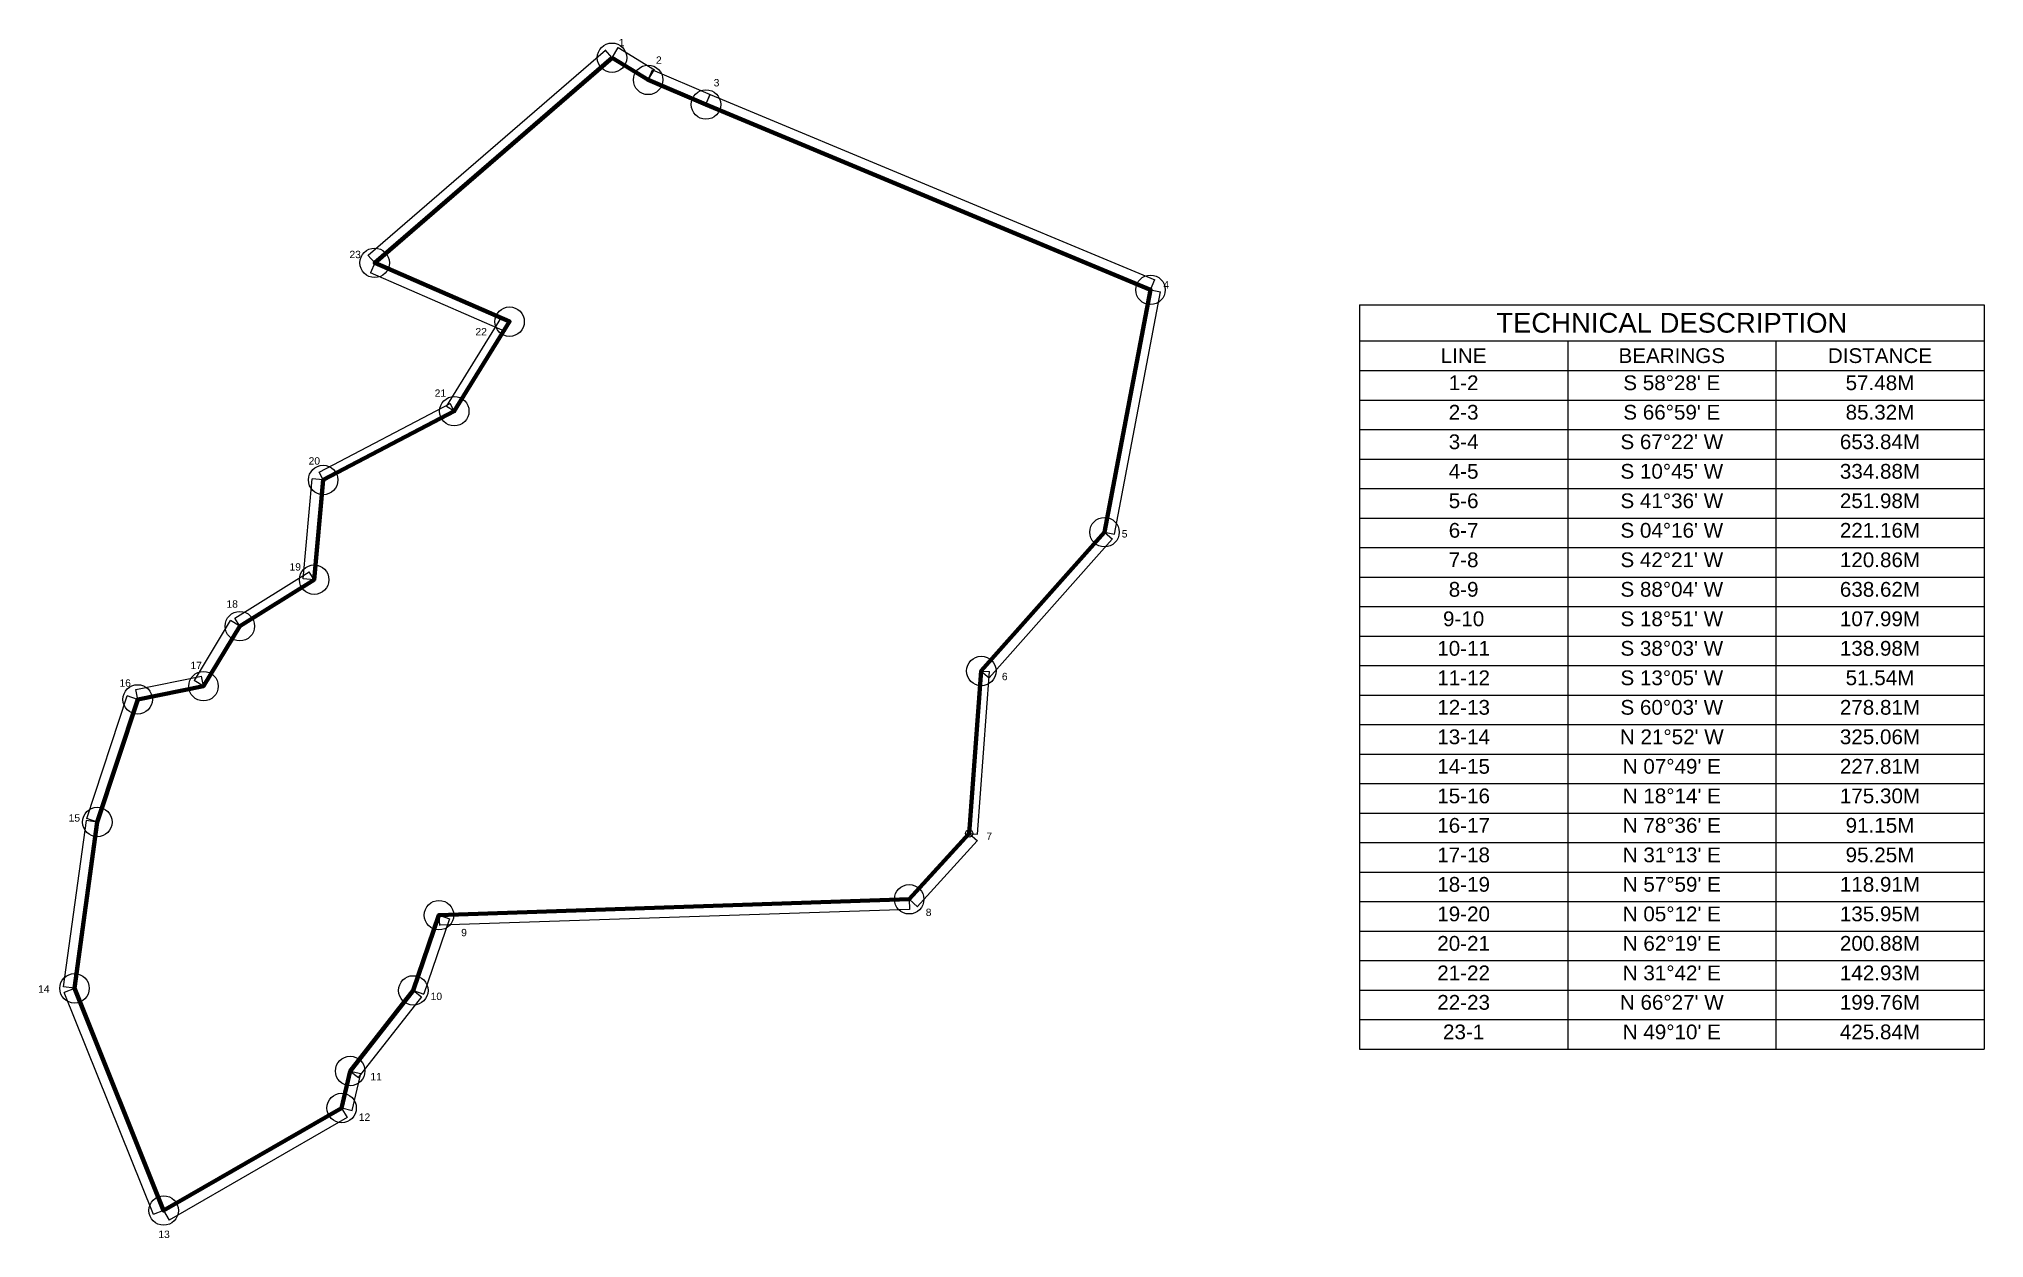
# Model space of a CAD drawing. Header units: inches. Extents: x 994 to 6777, y -637 to 5407.
# Drawn here: x 2231 to 4871, y 3779 to 5407 of the extents above; entities that cross this region are included whole.
import ezdxf

# ---------------------------------------------------------------- set-up
doc = ezdxf.new("R2010")
doc.units = ezdxf.units.IN
doc.header["$MEASUREMENT"] = 0
doc.linetypes.add('CENTER2', pattern=[28.575, 19.05, -3.175, 3.175, -3.175])
doc.styles.get("Standard").update_dxf_attribs({"font": 'arial.ttf'})
doc.dimstyles.new('ABELLA 100', dxfattribs={"dimtxt": 0.3, "dimasz": 0.085, "dimexe": 0.1, "dimexo": 0.075, "dimgap": 0.075, "dimtad": 1, "dimzin": 0, "dimdsep": 46, "dimtxsty": 'Standard', "dimblk": 'ARCHTICK', "dimcen": 0.09, "dimclrd": 7, "dimclre": 7, "dimadec": 0, "dimazin": 0, "dimtfac": 1, "dimtix": 1, "dimtofl": 0, "dimtmove": 0, "dimatfit": 3, "dimldrblk": 'OPEN30', "dimfxl": 1, "dimtolj": 1, "dimtzin": 0, "dimlwd": 0, "dimlwe": 0, "dimarcsym": 0})

msp = doc.modelspace()

# ---------------------------------------------------------------- texts
at = {"char_height": 10, "attachment_point": 1}
for s, insert in [('1', (3017.89769, 5407.40916)), ('2', (3068.45367, 5383.59113)), ('3', (3146.80578, 5352.90772)), ('23', (2652.32919, 5119.79209)), ('4', (3757.20321, 5078.56943)), ('22', (2823.38562, 5014.9333)), ('21', (2768.01033, 4931.51572)), ('20', (2596.90012, 4839.50734)), ('5', (3700.7698, 4740.5547)), ('19', (2570.9899, 4695.64695)), ('18', (2485.40648, 4645.31383)), ('17', (2436.51219, 4561.91674)), ('6', (3538.03275, 4546.86054)), ('16', (2340.13781, 4537.98864)), ('15', (2271.14034, 4354.84489)), ('7', (3516.93644, 4330.06534)), ('8', (3434.6395, 4226.71048)), ('9', (2804.03927, 4199.2509)), ('14', (2229.72173, 4122.67431)), ('10', (2762.58916, 4112.65815)), ('11', (2680.7411, 4003.67385)), ('12', (2665.00239, 3948.62781)), ('13', (2392.9403, 3789.62225))]:
    msp.add_mtext_dynamic_manual_height_columns(s, width=46.7911003, gutter_width=12.29797, heights=[0], dxfattribs=dict(at, insert=insert))

# ---------------------------------------------------------------- blocks, each defined once
blk = doc.blocks.new('_ArchTick')
at = {"color": 0, "linetype": 'ByBlock', "const_width": 0.15}
blk.add_lwpolyline([(-0.5, -0.5), (0.5, 0.5)], dxfattribs=at)
blk = doc.blocks.new('*D746')
at = {"color": 7, "linetype": 'CENTER2', "lineweight": 0, "transparency": 16777216}
for p, q in [((3008.8, 5381.9), (3017.3, 5395.7)), ((3057.8, 5351.8), (3066.3, 5365.7))]:
    blk.add_line(p, q, dxfattribs=at)
at = {"color": 7, "linetype": 'Continuous', "lineweight": 0, "transparency": 16777216}
blk.add_line((3017.3, 5395.6), (3066.3, 5365.6), dxfattribs=at)
at = {"layer": 'Defpoints', "color": 0, "transparency": 16777216}
for p in [(3008.8, 5381.8), (3066.3, 5365.6), (3057.8, 5351.7)]:
    blk.add_point(p, dxfattribs=at)
at = {"color": 7, "lineweight": 0, "transparency": 16777216, "xscale": 0.085, "yscale": 0.085, "zscale": 0.085}
for p, rotation in [((3017.3, 5395.6), 148.4666666666684), ((3066.3, 5365.6), 328.4666666666683)]:
    blk.add_blockref('_ArchTick', p, dxfattribs=dict(at, rotation=rotation))
at = {"color": 0, "transparency": 16777216, "char_height": 0.3, "attachment_point": 5, "rotation": 328.4667}
for s, insert in [("\\A1;S58%%D28'E", (3041.6, 5380.4)), ('\\A1;57.48', (3041.9, 5380.8))]:
    blk.add_mtext(s, dxfattribs=dict(at, insert=insert))
blk = doc.blocks.new('_Open30')
at = {"color": 0, "linetype": 'ByBlock', "lineweight": -2}
for p, q in [((-1, 0), (0, 0)), ((0, 0), (-1, 0)), ((0, 0), (-1, 0))]:
    blk.add_line(p, q, dxfattribs=at)
blk = doc.blocks.new('*D747')
at = {"color": 7, "linetype": 'Continuous', "lineweight": 0, "transparency": 16777216}
blk.add_line((3753.1, 5064.2), (3690.6, 4735.2), dxfattribs=at)
at = {"color": 7, "linetype": 'CENTER2', "lineweight": 0, "transparency": 16777216}
for p, q in [((3739.9, 5066.8), (3753.2, 5064.2)), ((3677.4, 4737.8), (3690.7, 4735.2))]:
    blk.add_line(p, q, dxfattribs=at)
at = {"layer": 'Defpoints', "color": 0, "transparency": 16777216}
for p in [(3739.8, 5066.8), (3677.3, 4737.8), (3690.6, 4735.2)]:
    blk.add_point(p, dxfattribs=at)
at = {"color": 7, "lineweight": 0, "transparency": 16777216, "xscale": 0.085, "yscale": 0.085, "zscale": 0.085}
for p, rotation in [((3753.1, 5064.2), 79.24999999999991), ((3690.6, 4735.2), 259.2499999999999)]:
    blk.add_blockref('_ArchTick', p, dxfattribs=dict(at, rotation=rotation))
at = {"color": 0, "transparency": 16777216, "char_height": 0.3, "attachment_point": 5, "rotation": 79.25}
for s, insert in [('\\A1;334.88', (3721.7, 4899.8)), ("\\A1;S10%%D45'E", (3722.1, 4899.7))]:
    blk.add_mtext(s, dxfattribs=dict(at, insert=insert))
blk = doc.blocks.new('*D748')
at = {"color": 7, "linetype": 'Continuous', "lineweight": 0, "transparency": 16777216}
blk.add_line((3687.9, 4728.4), (3520.6, 4539.9), dxfattribs=at)
at = {"color": 7, "linetype": 'CENTER2', "lineweight": 0, "transparency": 16777216}
for p, q in [((3677.4, 4737.7), (3688, 4728.3)), ((3510.1, 4549.3), (3520.7, 4539.9))]:
    blk.add_line(p, q, dxfattribs=at)
at = {"layer": 'Defpoints', "color": 0, "transparency": 16777216}
for p in [(3677.3, 4737.8), (3510, 4549.3), (3520.6, 4539.9)]:
    blk.add_point(p, dxfattribs=at)
at = {"color": 7, "lineweight": 0, "transparency": 16777216, "xscale": 0.085, "yscale": 0.085, "zscale": 0.085}
for p, rotation in [((3687.9, 4728.4), 48.40000000000013), ((3520.6, 4539.9), 228.4000000000001)]:
    blk.add_blockref('_ArchTick', p, dxfattribs=dict(at, rotation=rotation))
at = {"color": 0, "transparency": 16777216, "char_height": 0.3, "attachment_point": 5, "rotation": 48.4}
for s, insert in [('\\A1;251.98', (3604.1, 4634.3)), ("\\A1;S41%%D36'W", (3604.5, 4634))]:
    blk.add_mtext(s, dxfattribs=dict(at, insert=insert))
blk = doc.blocks.new('*D736')
at = {"color": 7, "linetype": 'Continuous', "lineweight": 0, "transparency": 16777216}
blk.add_line((3504.7, 4328), (3521.2, 4548.5), dxfattribs=at)
at = {"color": 7, "linetype": 'CENTER2', "lineweight": 0, "transparency": 16777216}
for p, q in [((3510.1, 4549.3), (3521.3, 4548.5)), ((3493.7, 4328.8), (3504.8, 4328))]:
    blk.add_line(p, q, dxfattribs=at)
at = {"layer": 'Defpoints', "color": 0, "transparency": 16777216}
for p in [(3510, 4549.3), (3521.2, 4548.5), (3493.6, 4328.8)]:
    blk.add_point(p, dxfattribs=at)
at = {"color": 7, "lineweight": 0, "transparency": 16777216, "xscale": 0.085, "yscale": 0.085, "zscale": 0.085}
for p, rotation in [((3521.2, 4548.5), 85.73333333333403), ((3504.7, 4328), 265.733333333334)]:
    blk.add_blockref('_ArchTick', p, dxfattribs=dict(at, rotation=rotation))
at = {"color": 0, "transparency": 16777216, "char_height": 0.3, "attachment_point": 5, "rotation": 85.7333}
for s, insert in [('\\A1;221.16', (3512.7, 4438.2)), ("\\A1;S04%%D16'W", (3513.2, 4438.2))]:
    blk.add_mtext(s, dxfattribs=dict(at, insert=insert))
blk = doc.blocks.new('*D737')
at = {"color": 7, "linetype": 'Continuous', "lineweight": 0, "transparency": 16777216}
blk.add_line((3504.6, 4318.7), (3423.2, 4229.4), dxfattribs=at)
at = {"color": 7, "linetype": 'CENTER2', "lineweight": 0, "transparency": 16777216}
for p, q in [((3493.6, 4328.7), (3504.7, 4318.7)), ((3412.2, 4239.4), (3423.3, 4229.3))]:
    blk.add_line(p, q, dxfattribs=at)
at = {"layer": 'Defpoints', "color": 0, "transparency": 16777216}
for p in [(3493.6, 4328.8), (3412.2, 4239.5), (3423.2, 4229.4)]:
    blk.add_point(p, dxfattribs=at)
at = {"color": 7, "lineweight": 0, "transparency": 16777216, "xscale": 0.085, "yscale": 0.085, "zscale": 0.085}
for p, rotation in [((3504.6, 4318.7), 47.64999999999914), ((3423.2, 4229.4), 227.6499999999992)]:
    blk.add_blockref('_ArchTick', p, dxfattribs=dict(at, rotation=rotation))
at = {"color": 0, "transparency": 16777216, "char_height": 0.3, "width": 1.014, "attachment_point": 5, "rotation": 47.65}
for s, insert in [('\\A1;120.86', (3463.7, 4274.2)), ("\\A1;S42%%D21'W", (3464.1, 4273.9))]:
    blk.add_mtext(s, dxfattribs=dict(at, insert=insert))
blk = doc.blocks.new('*D749')
at = {"color": 7, "linetype": 'Continuous', "lineweight": 0, "transparency": 16777216}
blk.add_line((3412.6, 4225.6), (2774.4, 4204.1), dxfattribs=at)
at = {"color": 7, "linetype": 'CENTER2', "lineweight": 0, "transparency": 16777216}
for p, q in [((3412.2, 4239.4), (3412.6, 4225.5)), ((2773.9, 4217.8), (2774.4, 4204))]:
    blk.add_line(p, q, dxfattribs=at)
at = {"layer": 'Defpoints', "color": 0, "transparency": 16777216}
for p in [(3412.2, 4239.5), (2773.9, 4217.9), (2774.4, 4204.1)]:
    blk.add_point(p, dxfattribs=at)
at = {"color": 7, "lineweight": 0, "transparency": 16777216, "xscale": 0.085, "yscale": 0.085, "zscale": 0.085}
for p, rotation in [((3412.6, 4225.6), 1.933333333333369), ((2774.4, 4204.1), 181.9333333333333)]:
    blk.add_blockref('_ArchTick', p, dxfattribs=dict(at, rotation=rotation))
at = {"color": 0, "transparency": 16777216, "char_height": 0.3, "attachment_point": 5, "rotation": 1.9333}
for s, insert in [("\\A1;S88%%D04'W", (3093.5, 4214.6)), ('\\A1;638.62', (3093.5, 4215.1))]:
    blk.add_mtext(s, dxfattribs=dict(at, insert=insert))
blk = doc.blocks.new('*D750')
at = {"color": 7, "linetype": 'Continuous', "lineweight": 0, "transparency": 16777216}
blk.add_line((2788.1, 4213.1), (2753.2, 4110.9), dxfattribs=at)
at = {"color": 7, "linetype": 'CENTER2', "lineweight": 0, "transparency": 16777216}
for p, q in [((2774, 4217.9), (2788.2, 4213)), ((2739.1, 4115.7), (2753.3, 4110.8))]:
    blk.add_line(p, q, dxfattribs=at)
at = {"layer": 'Defpoints', "color": 0, "transparency": 16777216}
for p in [(2773.9, 4217.9), (2739, 4115.7), (2753.2, 4110.9)]:
    blk.add_point(p, dxfattribs=at)
at = {"color": 7, "lineweight": 0, "transparency": 16777216, "xscale": 0.085, "yscale": 0.085, "zscale": 0.085}
for p, rotation in [((2788.1, 4213.1), 71.1499999999997), ((2753.2, 4110.9), 251.1499999999997)]:
    blk.add_blockref('_ArchTick', p, dxfattribs=dict(at, rotation=rotation))
at = {"color": 0, "transparency": 16777216, "char_height": 0.3, "attachment_point": 5, "rotation": 71.15}
for s, insert in [('\\A1;107.99', (2770.4, 4162.1)), ("\\A1;S18%%D51'W", (2770.9, 4161.9))]:
    blk.add_mtext(s, dxfattribs=dict(at, insert=insert))
blk = doc.blocks.new('*D751')
at = {"color": 7, "linetype": 'Continuous', "lineweight": 0, "transparency": 16777216}
blk.add_line((2750, 4107.1), (2664.4, 3997.7), dxfattribs=at)
at = {"color": 7, "linetype": 'CENTER2', "lineweight": 0, "transparency": 16777216}
for p, q in [((2739.1, 4115.7), (2750.1, 4107)), ((2653.4, 4006.2), (2664.5, 3997.6))]:
    blk.add_line(p, q, dxfattribs=at)
at = {"layer": 'Defpoints', "color": 0, "transparency": 16777216}
for p in [(2739, 4115.7), (2653.4, 4006.3), (2664.4, 3997.7)]:
    blk.add_point(p, dxfattribs=at)
at = {"color": 7, "lineweight": 0, "transparency": 16777216, "xscale": 0.085, "yscale": 0.085, "zscale": 0.085}
for p, rotation in [((2750, 4107.1), 51.94999999999925), ((2664.4, 3997.7), 231.9499999999992)]:
    blk.add_blockref('_ArchTick', p, dxfattribs=dict(at, rotation=rotation))
at = {"color": 0, "transparency": 16777216, "char_height": 0.3, "attachment_point": 5, "rotation": 51.95}
for s, insert in [('\\A1;138.98', (2707, 4052.5)), ("\\A1;S38%%D03'W", (2707.4, 4052.2))]:
    blk.add_mtext(s, dxfattribs=dict(at, insert=insert))
blk = doc.blocks.new('*D752')
at = {"color": 7, "linetype": 'CENTER2', "lineweight": 0, "transparency": 16777216}
for p, q in [((2653.4, 4006.3), (2667.6, 4003)), ((2641.8, 3956.1), (2655.9, 3952.8))]:
    blk.add_line(p, q, dxfattribs=at)
at = {"color": 7, "linetype": 'Continuous', "lineweight": 0, "transparency": 16777216}
blk.add_line((2667.5, 4003), (2655.8, 3952.8), dxfattribs=at)
at = {"layer": 'Defpoints', "color": 0, "transparency": 16777216}
for p in [(2653.4, 4006.3), (2641.7, 3956.1), (2655.8, 3952.8)]:
    blk.add_point(p, dxfattribs=at)
at = {"color": 7, "lineweight": 0, "transparency": 16777216, "xscale": 0.085, "yscale": 0.085, "zscale": 0.085}
for p, rotation in [((2667.5, 4003), 76.91666666666441), ((2655.8, 3952.8), 256.9166666666644)]:
    blk.add_blockref('_ArchTick', p, dxfattribs=dict(at, rotation=rotation))
at = {"color": 0, "transparency": 16777216, "char_height": 0.3, "attachment_point": 5, "rotation": 76.9167}
for s, insert in [('\\A1;51.54', (2661.4, 3978)), ("\\A1;S13%%D05'W", (2661.8, 3977.9))]:
    blk.add_mtext(s, dxfattribs=dict(at, insert=insert))
blk = doc.blocks.new('*D753')
at = {"color": 7, "linetype": 'Continuous', "lineweight": 0, "transparency": 16777216}
blk.add_line((2649.2, 3943.1), (2407.6, 3803.9), dxfattribs=at)
at = {"color": 7, "linetype": 'CENTER2', "lineweight": 0, "transparency": 16777216}
for p, q in [((2641.7, 3956), (2649.2, 3943)), ((2400.1, 3816.8), (2407.6, 3803.8))]:
    blk.add_line(p, q, dxfattribs=at)
at = {"layer": 'Defpoints', "color": 0, "transparency": 16777216}
for p in [(2641.7, 3956.1), (2400.1, 3816.9), (2407.6, 3803.9)]:
    blk.add_point(p, dxfattribs=at)
at = {"color": 7, "lineweight": 0, "transparency": 16777216, "xscale": 0.085, "yscale": 0.085, "zscale": 0.085}
for p, rotation in [((2649.2, 3943.1), 29.94999999999948), ((2407.6, 3803.9), 209.9499999999995)]:
    blk.add_blockref('_ArchTick', p, dxfattribs=dict(at, rotation=rotation))
at = {"color": 0, "transparency": 16777216, "char_height": 0.3, "width": 0.994, "attachment_point": 5, "rotation": 29.95}
for s, insert in [('\\A1;278.81', (2528.3, 3873.7)), ("\\A1;S60%%D03'W", (2528.5, 3873.3))]:
    blk.add_mtext(s, dxfattribs=dict(at, insert=insert))
blk = doc.blocks.new('*D754')
at = {"color": 7, "linetype": 'CENTER2', "lineweight": 0, "transparency": 16777216}
for p, q in [((2279, 4118.5), (2265.1, 4112.9)), ((2400, 3816.9), (2386.1, 3811.3))]:
    blk.add_line(p, q, dxfattribs=at)
at = {"color": 7, "linetype": 'Continuous', "lineweight": 0, "transparency": 16777216}
blk.add_line((2386.2, 3811.3), (2265.1, 4113), dxfattribs=at)
at = {"layer": 'Defpoints', "color": 0, "transparency": 16777216}
for p in [(2265.1, 4113), (2279, 4118.6), (2400.1, 3816.9)]:
    blk.add_point(p, dxfattribs=at)
at = {"color": 7, "lineweight": 0, "transparency": 16777216, "xscale": 0.085, "yscale": 0.085, "zscale": 0.085}
for p, rotation in [((2265.1, 4113), 111.8666666666669), ((2386.2, 3811.3), 291.8666666666668)]:
    blk.add_blockref('_ArchTick', p, dxfattribs=dict(at, rotation=rotation))
at = {"color": 0, "transparency": 16777216, "char_height": 0.3, "attachment_point": 5, "rotation": 291.8667}
for s, insert in [("\\A1;N21%%D52'W", (2325.5, 3962.1)), ('\\A1;325.06', (2325.9, 3962.2))]:
    blk.add_mtext(s, dxfattribs=dict(at, insert=insert))
blk = doc.blocks.new('*D755')
at = {"color": 7, "linetype": 'Continuous', "lineweight": 0, "transparency": 16777216}
blk.add_line((2264.2, 4120.6), (2295.2, 4346.3), dxfattribs=at)
at = {"color": 7, "linetype": 'CENTER2', "lineweight": 0, "transparency": 16777216}
for p, q in [((2310, 4344.3), (2295.1, 4346.3)), ((2279, 4118.6), (2264.1, 4120.6))]:
    blk.add_line(p, q, dxfattribs=at)
at = {"layer": 'Defpoints', "color": 0, "transparency": 16777216}
for p in [(2295.2, 4346.3), (2310, 4344.3), (2279, 4118.6)]:
    blk.add_point(p, dxfattribs=at)
at = {"color": 7, "lineweight": 0, "transparency": 16777216, "xscale": 0.085, "yscale": 0.085, "zscale": 0.085}
for p, rotation in [((2295.2, 4346.3), 82.18333333333378), ((2264.2, 4120.6), 262.1833333333338)]:
    blk.add_blockref('_ArchTick', p, dxfattribs=dict(at, rotation=rotation))
at = {"color": 0, "transparency": 16777216, "char_height": 0.3, "attachment_point": 5, "rotation": 82.1833}
for s, insert in [('\\A1;227.81', (2279.5, 4233.5)), ("\\A1;N07%%D49'E", (2279.9, 4233.4))]:
    blk.add_mtext(s, dxfattribs=dict(at, insert=insert))
blk = doc.blocks.new('*D756')
at = {"color": 7, "linetype": 'Continuous', "lineweight": 0, "transparency": 16777216}
blk.add_line((2295.8, 4348.9), (2350.7, 4515.4), dxfattribs=at)
at = {"color": 7, "linetype": 'CENTER2', "lineweight": 0, "transparency": 16777216}
for p, q in [((2364.8, 4510.8), (2350.6, 4515.5)), ((2310, 4344.3), (2295.7, 4349))]:
    blk.add_line(p, q, dxfattribs=at)
at = {"layer": 'Defpoints', "color": 0, "transparency": 16777216}
for p in [(2350.7, 4515.4), (2364.9, 4510.7), (2310, 4344.3)]:
    blk.add_point(p, dxfattribs=at)
at = {"color": 7, "lineweight": 0, "transparency": 16777216, "xscale": 0.085, "yscale": 0.085, "zscale": 0.085}
for p, rotation in [((2350.7, 4515.4), 71.76666666666705), ((2295.8, 4348.9), 251.766666666667)]:
    blk.add_blockref('_ArchTick', p, dxfattribs=dict(at, rotation=rotation))
at = {"color": 0, "transparency": 16777216, "char_height": 0.3, "attachment_point": 5, "rotation": 71.7667}
for s, insert in [('\\A1;175.30', (2323, 4432.2)), ("\\A1;N18%%D14'E", (2323.5, 4432.1))]:
    blk.add_mtext(s, dxfattribs=dict(at, insert=insert))
blk = doc.blocks.new('*D757')
at = {"color": 7, "linetype": 'Continuous', "lineweight": 0, "transparency": 16777216}
blk.add_line((2362.2, 4524.1), (2451.5, 4542.1), dxfattribs=at)
at = {"color": 7, "linetype": 'CENTER2', "lineweight": 0, "transparency": 16777216}
for p, q in [((2454.2, 4528.8), (2451.5, 4542.2)), ((2364.9, 4510.8), (2362.2, 4524.2))]:
    blk.add_line(p, q, dxfattribs=at)
at = {"layer": 'Defpoints', "color": 0, "transparency": 16777216}
for p in [(2451.5, 4542.1), (2454.2, 4528.8), (2364.9, 4510.7)]:
    blk.add_point(p, dxfattribs=at)
at = {"color": 7, "lineweight": 0, "transparency": 16777216, "xscale": 0.085, "yscale": 0.085, "zscale": 0.085}
for p, rotation in [((2451.5, 4542.1), 11.4000000000002), ((2362.2, 4524.1), 191.4000000000002)]:
    blk.add_blockref('_ArchTick', p, dxfattribs=dict(at, rotation=rotation))
at = {"color": 0, "transparency": 16777216, "char_height": 0.3, "attachment_point": 5, "rotation": 11.4}
for s, insert in [("\\A1;N78%%D36'E", (2406.9, 4532.8)), ('\\A1;91.15', (2406.8, 4533.3))]:
    blk.add_mtext(s, dxfattribs=dict(at, insert=insert))
blk = doc.blocks.new('*D758')
at = {"color": 7, "linetype": 'Continuous', "lineweight": 0, "transparency": 16777216}
blk.add_line((2441.8, 4536.3), (2491.1, 4617.8), dxfattribs=at)
at = {"color": 7, "linetype": 'CENTER2', "lineweight": 0, "transparency": 16777216}
for p, q in [((2503.5, 4610.3), (2491, 4617.8)), ((2454.2, 4528.8), (2441.7, 4536.4))]:
    blk.add_line(p, q, dxfattribs=at)
at = {"layer": 'Defpoints', "color": 0, "transparency": 16777216}
for p in [(2491.1, 4617.8), (2503.6, 4610.2), (2454.2, 4528.8)]:
    blk.add_point(p, dxfattribs=at)
at = {"color": 7, "lineweight": 0, "transparency": 16777216, "xscale": 0.085, "yscale": 0.085, "zscale": 0.085}
for p, rotation in [((2491.1, 4617.8), 58.78333333333194), ((2441.8, 4536.3), 238.7833333333319)]:
    blk.add_blockref('_ArchTick', p, dxfattribs=dict(at, rotation=rotation))
at = {"color": 0, "transparency": 16777216, "char_height": 0.3, "attachment_point": 5, "rotation": 58.7833}
for s, insert in [('\\A1;95.25', (2466.2, 4577.2)), ("\\A1;N31%%D13'E", (2466.6, 4576.9))]:
    blk.add_mtext(s, dxfattribs=dict(at, insert=insert))
blk = doc.blocks.new('*D759')
at = {"color": 7, "linetype": 'Continuous', "lineweight": 0, "transparency": 16777216}
blk.add_line((2496.9, 4621), (2597.7, 4684), dxfattribs=at)
at = {"color": 7, "linetype": 'CENTER2', "lineweight": 0, "transparency": 16777216}
for p, q in [((2604.4, 4673.3), (2597.7, 4684.1)), ((2503.6, 4610.3), (2496.8, 4621))]:
    blk.add_line(p, q, dxfattribs=at)
at = {"layer": 'Defpoints', "color": 0, "transparency": 16777216}
for p in [(2597.7, 4684), (2604.4, 4673.3), (2503.6, 4610.2)]:
    blk.add_point(p, dxfattribs=at)
at = {"color": 7, "lineweight": 0, "transparency": 16777216, "xscale": 0.085, "yscale": 0.085, "zscale": 0.085}
for p, rotation in [((2597.7, 4684), 32.01666666666652), ((2496.9, 4621), 212.0166666666665)]:
    blk.add_blockref('_ArchTick', p, dxfattribs=dict(at, rotation=rotation))
at = {"color": 0, "transparency": 16777216, "char_height": 0.3, "attachment_point": 5, "rotation": 32.0167}
for s, insert in [('\\A1;118.91', (2547.2, 4652.7)), ('\\A1;N57%%D59;E', (2547.4, 4652.3))]:
    blk.add_mtext(s, dxfattribs=dict(at, insert=insert))
blk = doc.blocks.new('*D760')
at = {"color": 7, "linetype": 'Continuous', "lineweight": 0, "transparency": 16777216}
blk.add_line((2589.5, 4674.6), (2601.9, 4810), dxfattribs=at)
at = {"color": 7, "linetype": 'CENTER2', "lineweight": 0, "transparency": 16777216}
for p, q in [((2616.7, 4808.7), (2601.8, 4810)), ((2604.3, 4673.3), (2589.4, 4674.6))]:
    blk.add_line(p, q, dxfattribs=at)
at = {"layer": 'Defpoints', "color": 0, "transparency": 16777216}
for p in [(2601.9, 4810), (2616.7, 4808.7), (2604.4, 4673.3)]:
    blk.add_point(p, dxfattribs=at)
at = {"color": 7, "lineweight": 0, "transparency": 16777216, "xscale": 0.085, "yscale": 0.085, "zscale": 0.085}
for p, rotation in [((2601.9, 4810), 84.79999999999981), ((2589.5, 4674.6), 264.7999999999998)]:
    blk.add_blockref('_ArchTick', p, dxfattribs=dict(at, rotation=rotation))
at = {"color": 0, "transparency": 16777216, "char_height": 0.3, "attachment_point": 5, "rotation": 84.8}
for s, insert in [('\\A1;135.95', (2595.5, 4742.3)), ("\\A1;N05%%D12'E", (2595.9, 4742.3))]:
    blk.add_mtext(s, dxfattribs=dict(at, insert=insert))
blk = doc.blocks.new('*D761')
at = {"color": 7, "linetype": 'Continuous', "lineweight": 0, "transparency": 16777216}
blk.add_line((2611.3, 4819.1), (2789.2, 4912.4), dxfattribs=at)
at = {"color": 7, "linetype": 'CENTER2', "lineweight": 0, "transparency": 16777216}
for p, q in [((2794.6, 4902), (2789.1, 4912.5)), ((2616.7, 4808.7), (2611.2, 4819.2))]:
    blk.add_line(p, q, dxfattribs=at)
at = {"layer": 'Defpoints', "color": 0, "transparency": 16777216}
for p in [(2789.2, 4912.4), (2794.6, 4902), (2616.7, 4808.7)]:
    blk.add_point(p, dxfattribs=at)
at = {"color": 7, "lineweight": 0, "transparency": 16777216, "xscale": 0.085, "yscale": 0.085, "zscale": 0.085}
for p, rotation in [((2789.2, 4912.4), 27.68333333333384), ((2611.3, 4819.1), 207.6833333333338)]:
    blk.add_blockref('_ArchTick', p, dxfattribs=dict(at, rotation=rotation))
at = {"color": 0, "transparency": 16777216, "char_height": 0.3, "attachment_point": 5, "rotation": 27.6833}
for s, insert in [('\\A1;200.88', (2700.1, 4865.9)), ("\\A1;N62%%D19'E", (2700.3, 4865.5))]:
    blk.add_mtext(s, dxfattribs=dict(at, insert=insert))
blk = doc.blocks.new('*D762')
at = {"color": 7, "linetype": 'Continuous', "lineweight": 0, "transparency": 16777216}
blk.add_line((2784.1, 4908.5), (2859.2, 5030.1), dxfattribs=at)
at = {"color": 7, "linetype": 'CENTER2', "lineweight": 0, "transparency": 16777216}
for p, q in [((2869.7, 5023.6), (2859.1, 5030.2)), ((2794.6, 4902), (2784, 4908.6))]:
    blk.add_line(p, q, dxfattribs=at)
at = {"layer": 'Defpoints', "color": 0, "transparency": 16777216}
for p in [(2859.2, 5030.1), (2869.7, 5023.6), (2794.6, 4902)]:
    blk.add_point(p, dxfattribs=at)
at = {"color": 7, "lineweight": 0, "transparency": 16777216, "xscale": 0.085, "yscale": 0.085, "zscale": 0.085}
for p, rotation in [((2859.2, 5030.1), 58.30000000000051), ((2784.1, 4908.5), 238.3000000000005)]:
    blk.add_blockref('_ArchTick', p, dxfattribs=dict(at, rotation=rotation))
at = {"color": 0, "transparency": 16777216, "char_height": 0.3, "attachment_point": 5, "rotation": 58.3}
for s, insert in [('\\A1;142.93', (2821.4, 4969.4)), ("\\A1;N31%%D42'E", (2821.8, 4969.2))]:
    blk.add_mtext(s, dxfattribs=dict(at, insert=insert))
blk = doc.blocks.new('*D763')
at = {"color": 7, "linetype": 'CENTER2', "lineweight": 0, "transparency": 16777216}
for p, q in [((2686.6, 5103.3), (2680.7, 5089.8)), ((2869.7, 5023.5), (2863.8, 5010))]:
    blk.add_line(p, q, dxfattribs=at)
at = {"color": 7, "linetype": 'Continuous', "lineweight": 0, "transparency": 16777216}
blk.add_line((2863.8, 5010.1), (2680.7, 5089.9), dxfattribs=at)
at = {"layer": 'Defpoints', "color": 0, "transparency": 16777216}
for p in [(2686.6, 5103.4), (2680.7, 5089.9), (2869.7, 5023.6)]:
    blk.add_point(p, dxfattribs=at)
at = {"color": 7, "lineweight": 0, "transparency": 16777216, "xscale": 0.085, "yscale": 0.085, "zscale": 0.085}
for p, rotation in [((2680.7, 5089.9), 156.4500000000005), ((2863.8, 5010.1), 336.4500000000004)]:
    blk.add_blockref('_ArchTick', p, dxfattribs=dict(at, rotation=rotation))
at = {"color": 0, "transparency": 16777216, "char_height": 0.3, "attachment_point": 5, "rotation": 336.45}
for s, insert in [("\\A1;N66%%D27'W", (2772.2, 5049.8)), ('\\A1;199.76', (2772.4, 5050.2))]:
    blk.add_mtext(s, dxfattribs=dict(at, insert=insert))
blk = doc.blocks.new('*D764')
at = {"color": 7, "linetype": 'Continuous', "lineweight": 0, "transparency": 16777216}
blk.add_line((2677.6, 5113.9), (2999.8, 5392.3), dxfattribs=at)
at = {"color": 7, "linetype": 'CENTER2', "lineweight": 0, "transparency": 16777216}
for p, q in [((3008.8, 5381.9), (2999.7, 5392.4)), ((2686.6, 5103.5), (2677.5, 5113.9))]:
    blk.add_line(p, q, dxfattribs=at)
at = {"layer": 'Defpoints', "color": 0, "transparency": 16777216}
for p in [(2999.8, 5392.3), (3008.8, 5381.8), (2686.6, 5103.4)]:
    blk.add_point(p, dxfattribs=at)
at = {"color": 7, "lineweight": 0, "transparency": 16777216, "xscale": 0.085, "yscale": 0.085, "zscale": 0.085}
for p, rotation in [((2999.8, 5392.3), 40.83333333333376), ((2677.6, 5113.9), 220.8333333333338)]:
    blk.add_blockref('_ArchTick', p, dxfattribs=dict(at, rotation=rotation))
at = {"color": 0, "transparency": 16777216, "char_height": 0.3, "attachment_point": 5, "rotation": 40.8333}
for s, insert in [('\\A1;425.84', (2838.5, 5253.3)), ("\\A1;N49%%D10'E", (2838.8, 5252.9))]:
    blk.add_mtext(s, dxfattribs=dict(at, insert=insert))
blk = doc.blocks.new('*D765')
at = {"color": 7, "linetype": 'CENTER2', "lineweight": 0, "transparency": 16777216}
for p, q in [((3057.8, 5351.8), (3063.6, 5365.5)), ((3136.3, 5318.5), (3142.1, 5332.1))]:
    blk.add_line(p, q, dxfattribs=at)
at = {"color": 7, "linetype": 'Continuous', "lineweight": 0, "transparency": 16777216}
blk.add_line((3063.6, 5365.4), (3142.1, 5332), dxfattribs=at)
at = {"layer": 'Defpoints', "color": 0, "transparency": 16777216}
for p in [(3057.8, 5351.7), (3136.3, 5318.4), (3142.1, 5332)]:
    blk.add_point(p, dxfattribs=at)
at = {"color": 7, "lineweight": 0, "transparency": 16777216, "xscale": 0.085, "yscale": 0.085, "zscale": 0.085}
for p, rotation in [((3063.6, 5365.4), 156.983333333334), ((3142.1, 5332), 336.983333333334)]:
    blk.add_blockref('_ArchTick', p, dxfattribs=dict(at, rotation=rotation))
at = {"color": 0, "transparency": 16777216, "char_height": 0.3, "attachment_point": 5, "rotation": 336.9833}
for s, insert in [("\\A1;S66%%D59'E", (3102.7, 5348.5)), ('\\A1;85.32', (3102.9, 5348.9))]:
    blk.add_mtext(s, dxfattribs=dict(at, insert=insert))
blk = doc.blocks.new('*D738')
at = {"color": 7, "linetype": 'CENTER2', "lineweight": 0, "transparency": 16777216}
for p, q in [((3136.3, 5318.5), (3142.1, 5332.2)), ((3739.8, 5066.8), (3745.6, 5080.6))]:
    blk.add_line(p, q, dxfattribs=at)
at = {"color": 7, "linetype": 'Continuous', "lineweight": 0, "transparency": 16777216}
blk.add_line((3142, 5332.1), (3745.5, 5080.5), dxfattribs=at)
at = {"layer": 'Defpoints', "color": 0, "transparency": 16777216}
for p in [(3136.3, 5318.4), (3745.5, 5080.5), (3739.8, 5066.8)]:
    blk.add_point(p, dxfattribs=at)
at = {"color": 7, "lineweight": 0, "transparency": 16777216, "xscale": 0.085, "yscale": 0.085, "zscale": 0.085}
for p, rotation in [((3142, 5332.1), 157.3666666666666), ((3745.5, 5080.5), 337.3666666666666)]:
    blk.add_blockref('_ArchTick', p, dxfattribs=dict(at, rotation=rotation))
at = {"color": 0, "transparency": 16777216, "char_height": 0.3, "attachment_point": 5, "rotation": 337.3667}
for s, insert in [("\\A1;S67%%D22'E", (3443.7, 5206.1)), ('\\A1;653.84', (3443.9, 5206.5))]:
    blk.add_mtext(s, dxfattribs=dict(at, insert=insert))
blk = doc.blocks.new('*T739')
at = {"color": 0, "linetype": 'ByBlock', "lineweight": -2, "transparency": 16777216}
for p, q in [((0, 0), (847.8, 0)), ((0, 0), (0, -1010.3)), ((847.8, 0), (847.8, -1010.3)), ((0, -49), (847.8, -49)), ((282.6, -49), (282.6, -1010.3)), ((565.2, -49), (565.2, -1010.3)), ((0, -89), (847.8, -89)), ((0, -129.1), (847.8, -129.1)), ((0, -169.1), (847.8, -169.1)), ((0, -209.2), (847.8, -209.2)), ((0, -249.2), (847.8, -249.2)), ((0, -289.3), (847.8, -289.3)), ((0, -329.3), (847.8, -329.3)), ((0, -369.4), (847.8, -369.4)), ((0, -409.5), (847.8, -409.5)), ((0, -449.5), (847.8, -449.5)), ((0, -489.6), (847.8, -489.6)), ((0, -529.6), (847.8, -529.6)), ((0, -569.7), (847.8, -569.7)), ((0, -609.7), (847.8, -609.7)), ((0, -649.8), (847.8, -649.8)), ((0, -689.8), (847.8, -689.8)), ((0, -729.9), (847.8, -729.9)), ((0, -769.9), (847.8, -769.9)), ((0, -810), (847.8, -810)), ((0, -850.1), (847.8, -850.1)), ((0, -890.1), (847.8, -890.1)), ((0, -930.2), (847.8, -930.2)), ((0, -970.2), (847.8, -970.2)), ((0, -1010.3), (847.8, -1010.3))]:
    blk.add_line(p, q, dxfattribs=at)
at = {"color": 0, "transparency": 16777216}
for s, insert, char_height, width, attachment_point in [('TECHNICAL DESCRIPTION', (423.9, -24.5), 26.703, 834.482, 5), ('LINE', (141.3, -69), 20.03, 269.259, 5), ('BEARINGS', (423.9, -69), 20.03, 269.259, 5), ('DISTANCE', (706.5, -69), 20.03, 269.259, 5), ('1-2', (141.3, -95.7), 20.03, 269.259, 2), ("S 58%%D28' E", (423.9, -95.7), 20.028, 269.259, 2), ('57.48M', (706.5, -95.7), 20.03, 269.259, 2), ('2-3', (141.3, -135.7), 20.03, 269.259, 2), ("S 66%%D59' E", (423.9, -135.7), 20.028, 269.259, 2), ('85.32M', (706.5, -135.7), 20.03, 269.259, 2), ('3-4', (141.3, -175.8), 20.03, 269.259, 2), ("S 67%%D22' W", (423.9, -175.8), 20.028, 269.259, 2), ('653.84M', (706.5, -175.8), 20.03, 269.259, 2), ('4-5', (141.3, -215.9), 20.03, 269.259, 2), ("S 10%%D45' W", (423.9, -215.9), 20.028, 269.259, 2), ('334.88M', (706.5, -215.9), 20.03, 269.259, 2), ('5-6', (141.3, -255.9), 20.03, 269.259, 2), ("S 41%%D36' W", (423.9, -255.9), 20.028, 269.259, 2), ('251.98M', (706.5, -255.9), 20.03, 269.259, 2), ('6-7', (141.3, -296), 20.03, 269.259, 2), ("S 04%%D16' W", (423.9, -296), 20.028, 269.259, 2), ('221.16M', (706.5, -296), 20.03, 269.259, 2), ('7-8', (141.3, -336), 20.03, 269.259, 2), ("S 42%%D21' W", (423.9, -336), 20.028, 269.259, 2), ('120.86M', (706.5, -336), 20.03, 269.259, 2), ('8-9', (141.3, -376.1), 20.03, 269.259, 2), ("S 88%%D04' W", (423.9, -376.1), 20.028, 269.259, 2), ('638.62M', (706.5, -376.1), 20.03, 269.259, 2), ('9-10', (141.3, -416.1), 20.03, 269.259, 2), ("S 18%%D51' W", (423.9, -416.1), 20.028, 269.259, 2), ('107.99M', (706.5, -416.1), 20.03, 269.259, 2), ('10-11', (141.3, -456.2), 20.03, 269.259, 2), ("S 38%%D03' W", (423.9, -456.2), 20.028, 269.259, 2), ('138.98M', (706.5, -456.2), 20.03, 269.259, 2), ('11-12', (141.3, -496.2), 20.03, 269.259, 2), ("S 13%%D05' W", (423.9, -496.2), 20.028, 269.259, 2), ('51.54M', (706.5, -496.2), 20.03, 269.259, 2), ('12-13', (141.3, -536.3), 20.03, 269.259, 2), ("S 60%%D03' W", (423.9, -536.3), 20.028, 269.259, 2), ('278.81M', (706.5, -536.3), 20.03, 269.259, 2), ('13-14', (141.3, -576.3), 20.03, 269.259, 2), ("N 21%%D52' W", (423.9, -576.3), 20.028, 269.259, 2), ('325.06M', (706.5, -576.3), 20.03, 269.259, 2), ('14-15', (141.3, -616.4), 20.03, 269.259, 2), ("N 07%%D49' E", (423.9, -616.4), 20.028, 269.259, 2), ('227.81M', (706.5, -616.4), 20.03, 269.259, 2), ('15-16', (141.3, -656.5), 20.03, 269.259, 2), ("N 18%%D14' E", (423.9, -656.5), 20.028, 269.259, 2), ('175.30M', (706.5, -656.5), 20.03, 269.259, 2), ('16-17', (141.3, -696.5), 20.03, 269.259, 2), ("N 78%%D36' E", (423.9, -696.5), 20.028, 269.259, 2), ('91.15M', (706.5, -696.5), 20.03, 269.259, 2), ('17-18', (141.3, -736.6), 20.03, 269.259, 2), ("N 31%%D13' E", (423.9, -736.6), 20.028, 269.259, 2), ('95.25M', (706.5, -736.6), 20.03, 269.259, 2), ('18-19', (141.3, -776.6), 20.03, 269.259, 2), ("N 57%%D59' E", (423.9, -776.6), 20.028, 269.259, 2), ('118.91M', (706.5, -776.6), 20.03, 269.259, 2), ('19-20', (141.3, -816.7), 20.03, 269.259, 2), ("N 05%%D12' E", (423.9, -816.7), 20.028, 269.259, 2), ('135.95M', (706.5, -816.7), 20.03, 269.259, 2), ('20-21', (141.3, -856.7), 20.03, 269.259, 2), ("N 62%%D19' E", (423.9, -856.7), 20.028, 269.259, 2), ('200.88M', (706.5, -856.7), 20.03, 269.259, 2), ('21-22', (141.3, -896.8), 20.03, 269.259, 2), ("N 31%%D42' E", (423.9, -896.8), 20.028, 269.259, 2), ('142.93M', (706.5, -896.8), 20.03, 269.259, 2), ('22-23', (141.3, -936.8), 20.03, 269.259, 2), ("N 66%%D27' W", (423.9, -936.8), 20.028, 269.259, 2), ('199.76M', (706.5, -936.8), 20.03, 269.259, 2), ('23-1', (141.3, -976.9), 20.03, 269.259, 2), ("N 49%%D10' E", (423.9, -976.9), 20.028, 269.259, 2), ('425.84M', (706.5, -976.9), 20.03, 269.259, 2)]:
    blk.add_mtext(s, dxfattribs=dict(at, insert=insert, char_height=char_height, width=width, attachment_point=attachment_point))

# ---------------------------------------------------------------- dimensions: what is measured, and where the dimension line sits
for p1, p2, distance, text, picture, middle in [((2686.60694, 5103.4035), (3008.80378, 5381.84363), 13.83822, "<>\\XN49%%D10'E", '*D764', (2838.65709, 5253.09376)), ((3008.78702, 5381.81123), (3057.78298, 5351.74725), 16.21776, "<>\\XS58%%D28'E", '*D746', (3041.7668, 5380.60222)), ((3057.78298, 5351.74725), (3136.31075, 5318.38722), 14.79477, "<>\\XS66%%D59'E", '*D765', (3102.8316, 5348.68421)), ((3136.31075, 5318.38722), (3739.79623, 5066.76843), 14.887, "<>\\XS67%%D22'E", '*D738', (3443.78249, 5206.31833)), ((2869.72928, 5023.58955), (2686.60694, 5103.4035), 14.71756, "<>\\XN66%%D27'W", '*D763', (2772.28772, 5050.00477)), ((3739.79623, 5066.76843), (3677.33306, 4737.76544), 13.54982, "<>\\XS10%%D45'E", '*D747', (3721.87668, 4899.73957)), ((2794.62361, 4901.98312), (2869.72928, 5023.58955), 12.41011, "<>\\XN31%%D42'E", '*D762', (2821.61779, 4969.3075)), ((2616.73859, 4808.65739), (2794.62361, 4901.98312), 11.75622, "<>\\XN62%%D19'E", '*D761', (2700.21934, 4865.73073)), ((2604.41709, 4673.26691), (2616.73859, 4808.65739), 14.93386, "<>\\XN05%%D12'E", '*D760', (2595.70544, 4742.31564)), ((3677.33306, 4737.76544), (3510.03694, 4549.33528), 14.17244, "<>\\XS41%%D36'W", '*D748', (3604.28313, 4634.14091)), ((2503.59402, 4610.22488), (2604.41709, 4673.26691), 12.66285, '<>\\XN57%%D59;E', '*D759', (2547.29214, 4652.48264)), ((2454.22825, 4528.76579), (2503.59402, 4610.22488), 14.58941, "<>\\XN31%%D13'E", '*D758', (2466.43407, 4577.05667)), ((2364.87654, 4510.74932), (2454.22825, 4528.76579), 13.57428, "<>\\XN78%%D36'E", '*D757', (2406.86934, 4533.06403)), ((3493.58295, 4328.78821), (3510.03694, 4549.33528), -11.14855, "<>\\XS04%%D16'W", '*D736', (3512.92759, 4438.23231)), ((2310.02735, 4344.2511), (2364.87654, 4510.74932), 14.94793, "<>\\XN18%%D14'E", '*D756', (2323.25455, 4432.17723)), ((2279.04433, 4118.55784), (2310.02735, 4344.2511), 14.99844, "<>\\XN07%%D49'E", '*D755', (2279.67676, 4233.44432)), ((3493.58295, 4328.78821), (3412.16468, 4239.46741), 14.92875, "<>\\XS42%%D21'W", '*D737', (3463.90681, 4274.07094)), ((3412.16468, 4239.46741), (2773.90821, 4217.92252), 13.87543, "<>\\XS88%%D04'W", '*D749', (3093.50455, 4214.82743)), ((2773.90821, 4217.92252), (2739.01754, 4115.72428), 14.99893, "<>\\XS18%%D51'W", '*D750', (2770.65737, 4161.97737)), ((2400.11226, 3816.8849), (2279.04433, 4118.55784), 14.97233, "<>\\XN21%%D52'W", '*D754', (2325.68317, 3962.14496)), ((2739.01754, 4115.72428), (2653.35737, 4006.28126), 13.99627, "<>\\XS38%%D03'W", '*D751', (2707.20914, 4052.37618)), ((2653.35737, 4006.28126), (2641.69036, 3956.07914), 14.47691, "<>\\XS13%%D05'W", '*D752', (2661.62498, 3977.90309)), ((2641.69036, 3956.07914), (2400.11226, 3816.8849), 14.9579, "<>\\XS60%%D03'W", '*D753', (2528.36895, 3873.52157))]:
    dim = msp.add_aligned_dim(p1=p1, p2=p2, distance=distance, text=text, dimstyle='ABELLA 100')
    dim.commit()
    dim.dimension.update_dxf_attribs({"geometry": picture, "text_midpoint": middle})

# ---------------------------------------------------------------- linework, layer by layer
at = {"lineweight": 100}
msp.add_lwpolyline([(3008.78702, 5381.81123), (3057.78298, 5351.74725), (3136.31075, 5318.38722), (3739.79623, 5066.76843), (3677.33306, 4737.76544), (3510.03694, 4549.33528), (3493.58295, 4328.78821), (3412.16468, 4239.46741), (2773.90821, 4217.92252), (2739.01754, 4115.72428), (2653.35737, 4006.28126), (2641.69036, 3956.07914), (2400.11226, 3816.8849), (2279.04433, 4118.55784), (2310.02735, 4344.2511), (2364.87654, 4510.74932), (2454.22825, 4528.76579), (2503.59402, 4610.22488), (2604.41709, 4673.26691), (2616.73859, 4808.65739), (2794.62361, 4901.98312), (2869.72928, 5023.58955), (2686.60694, 5103.4035), (3008.80378, 5381.84363)], dxfattribs=at)
for centre, radius in [((3008.78218, 5381.8142), 20), ((3057.78298, 5351.74725), 20), ((3136.31075, 5318.38722), 20), ((2686.60694, 5103.4035), 20), ((3739.79623, 5066.76843), 20), ((2869.72928, 5023.58955), 20), ((2794.62361, 4901.98312), 20), ((2616.73859, 4808.65739), 20), ((3677.33306, 4737.76544), 20), ((2604.41709, 4673.26691), 20), ((2503.59402, 4610.22488), 20), ((3510.03694, 4549.33528), 20), ((2454.22825, 4528.76579), 20), ((2364.87654, 4510.74932), 20), ((2310.02735, 4344.2511), 20), ((3493.58295, 4328.78821), 5), ((3412.16468, 4239.46741), 20), ((2773.90821, 4217.92252), 20), ((2279.04433, 4118.55784), 20), ((2739.01754, 4115.72428), 20), ((2653.35737, 4006.28126), 20), ((2641.69036, 3956.07914), 20), ((2400.11226, 3816.8849), 20)]:
    msp.add_circle(centre, radius)

# ---------------------------------------------------------------- block references
msp.add_blockref('*T739', (4023.51932, 5046.31128))

msp.set_redraw_order([(e.dxf.handle, doc.entitydb.next_handle()) for e in msp.query("TEXT MTEXT ATTDEF DIMENSION ARC_DIMENSION")])  # texts and dimensions are drawn at this point

doc.saveas('drawing.dxf')
